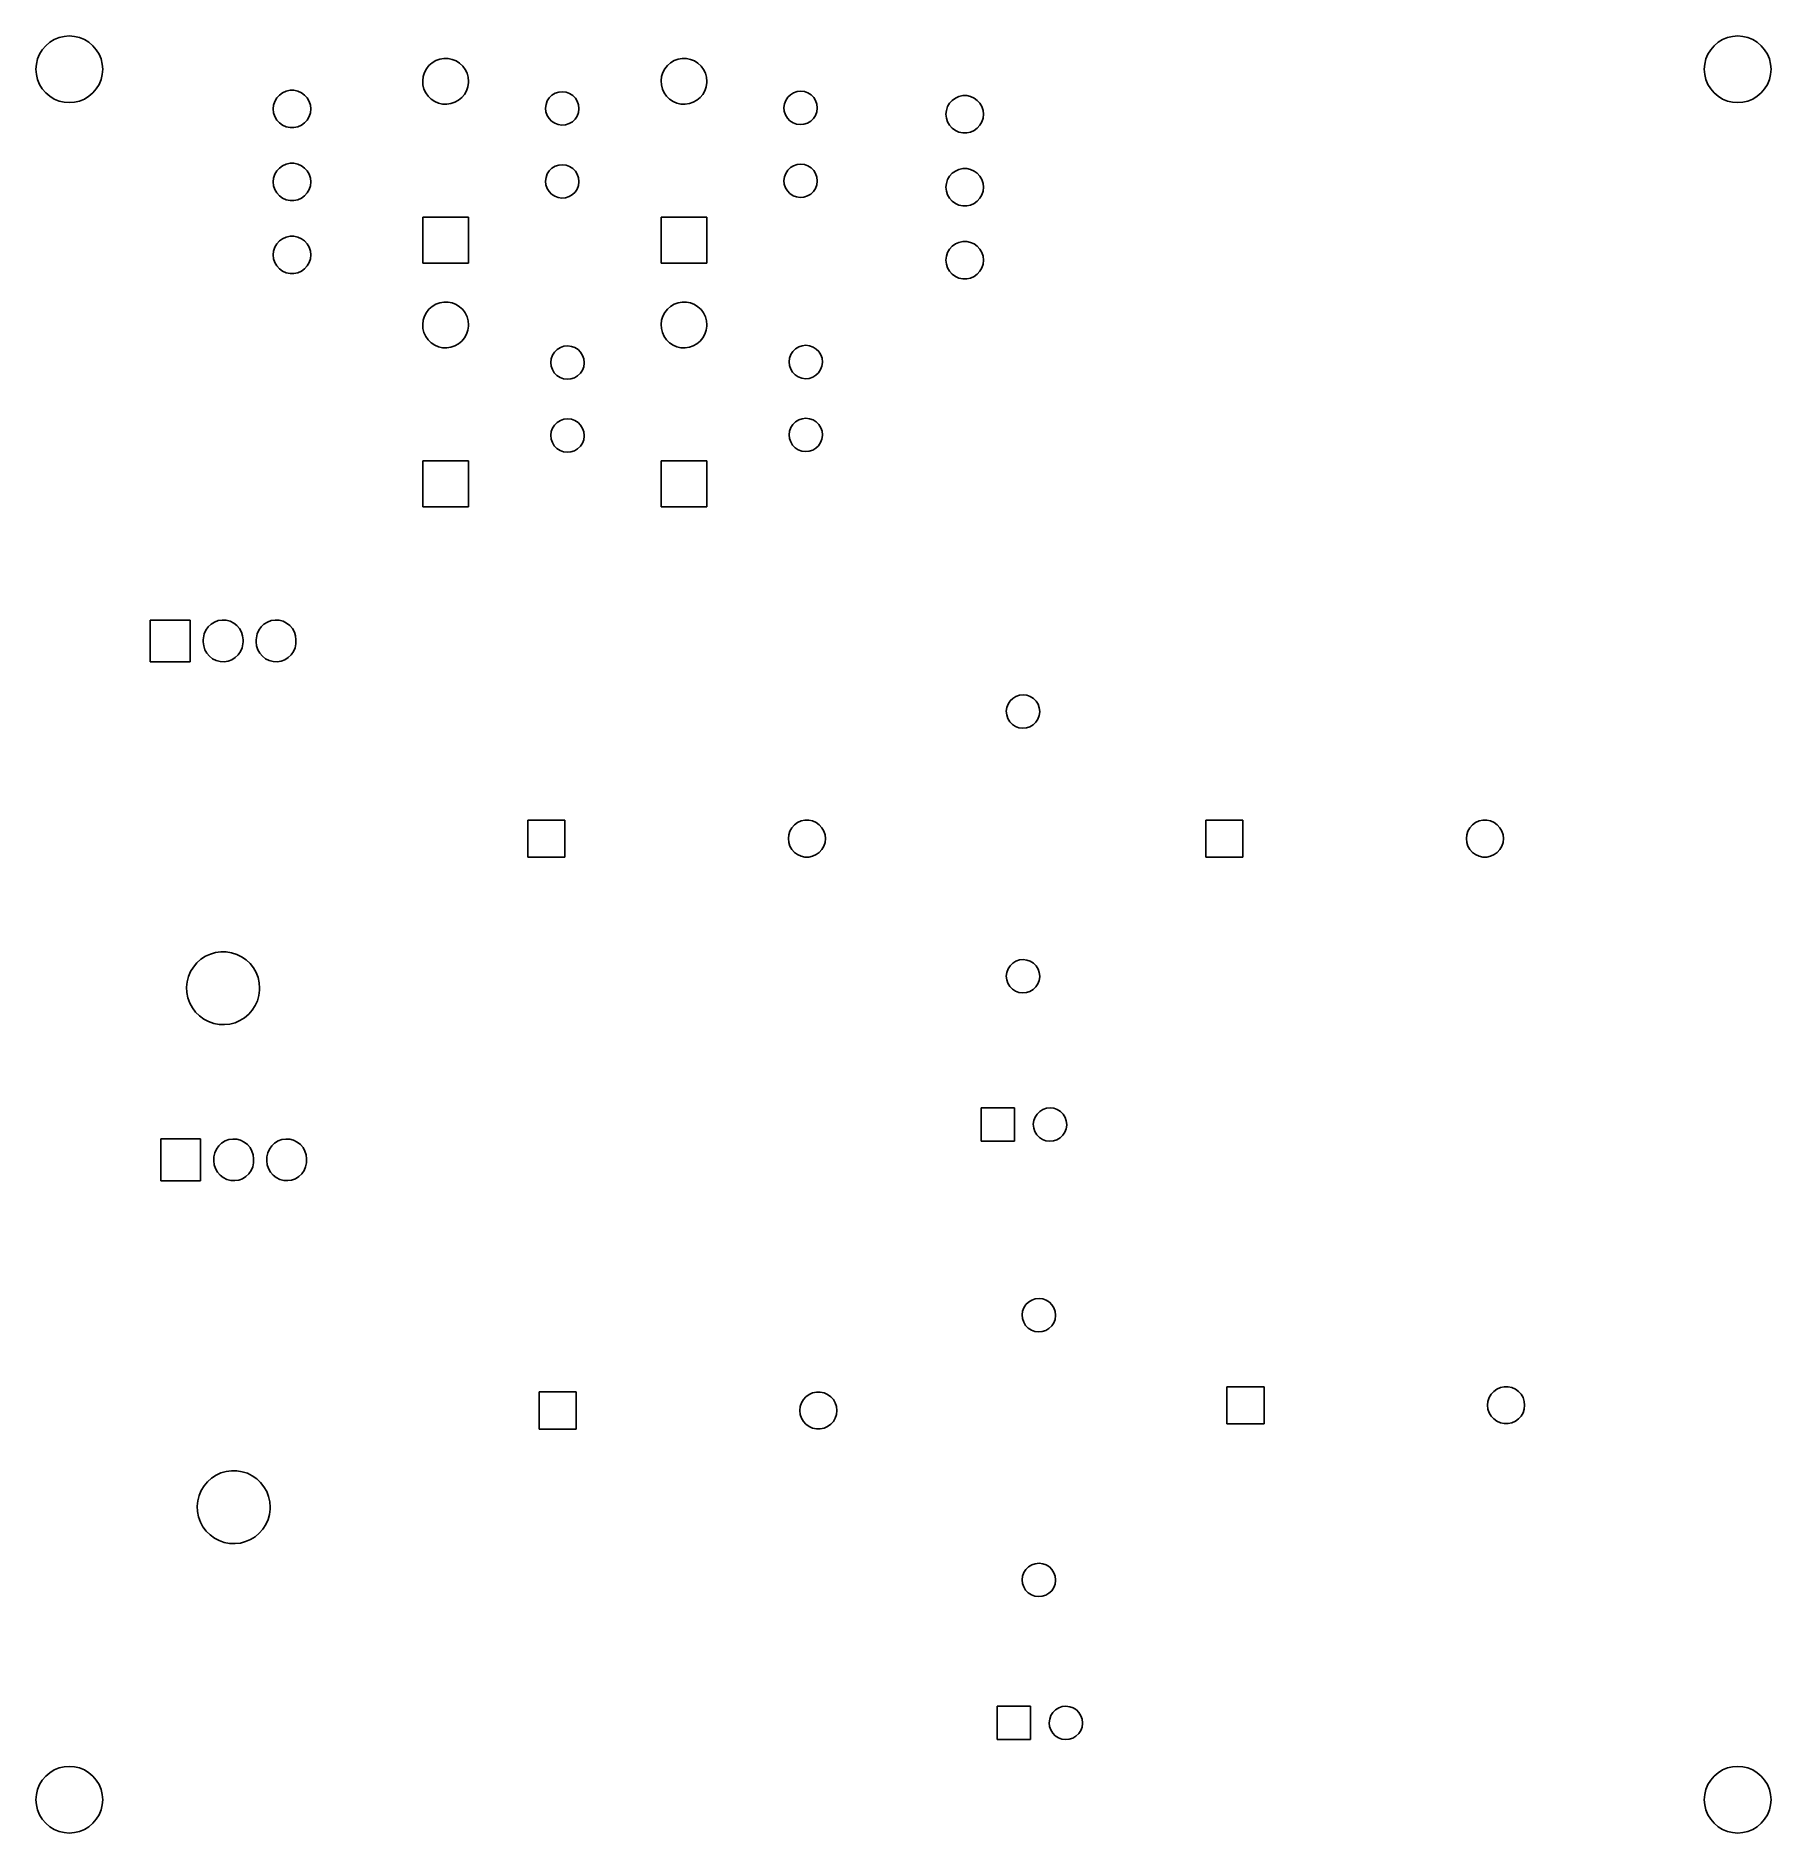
# Model space of a CAD drawing. Extents: x 78.4 to 161.6, y -136.6 to -50.4.
import ezdxf

# ---------------------------------------------------------------- set-up
doc = ezdxf.new("R2010")
doc.units = 0
doc.layers.add('BLACK', color=7, linetype='CONTINUOUS')

msp = doc.modelspace()

# ---------------------------------------------------------------- linework, layer by layer
at = {"layer": 'BLACK', "linetype": 'CONTINUOUS'}
for p, q in [((78.8686, -50.8686), (79.0595, -50.7056)), ((79.0595, -50.7056), (79.2736, -50.5744)), ((79.2736, -50.5744), (79.5056, -50.4783)), ((79.5056, -50.4783), (79.7497, -50.4197)), ((79.7497, -50.4197), (80, -50.4)), ((80, -50.4), (80.2503, -50.4197)), ((80.2503, -50.4197), (80.4944, -50.4783)), ((80.4944, -50.4783), (80.7264, -50.5744)), ((80.7264, -50.5744), (80.9405, -50.7056)), ((80.9405, -50.7056), (81.1314, -50.8686)), ((158.869, -50.8686), (159.06, -50.7056)), ((159.06, -50.7056), (159.274, -50.5744)), ((159.274, -50.5744), (159.506, -50.4783)), ((159.506, -50.4783), (159.75, -50.4197)), ((159.75, -50.4197), (160, -50.4)), ((160, -50.4), (160.25, -50.4197)), ((160.25, -50.4197), (160.494, -50.4783)), ((160.494, -50.4783), (160.726, -50.5744)), ((160.726, -50.5744), (160.94, -50.7056)), ((160.94, -50.7056), (161.131, -50.8686)), ((78.4197, -51.7497), (78.4783, -51.5056)), ((78.4783, -51.5056), (78.5744, -51.2736)), ((78.5744, -51.2736), (78.7056, -51.0595)), ((78.7056, -51.0595), (78.8686, -50.8686)), ((81.1314, -50.8686), (81.2944, -51.0595)), ((81.2944, -51.0595), (81.4256, -51.2736)), ((81.4256, -51.2736), (81.5217, -51.5056)), ((81.5217, -51.5056), (81.5803, -51.7497)), ((97.2461, -51.8208), (97.3974, -51.6881)), ((97.3974, -51.6881), (97.5704, -51.5852)), ((97.5704, -51.5852), (97.7593, -51.5155)), ((97.7593, -51.5155), (97.9577, -51.4814)), ((97.9577, -51.4814), (98.159, -51.484)), ((98.159, -51.484), (98.3564, -51.5233)), ((98.3564, -51.5233), (98.5434, -51.5979)), ((98.5434, -51.5979), (98.7136, -51.7053)), ((98.7136, -51.7053), (98.8615, -51.842)), ((108.676, -51.8208), (108.827, -51.6881)), ((108.827, -51.6881), (109, -51.5852)), ((109, -51.5852), (109.189, -51.5155)), ((109.189, -51.5155), (109.388, -51.4814)), ((109.388, -51.4814), (109.589, -51.484)), ((109.589, -51.484), (109.786, -51.5233)), ((109.786, -51.5233), (109.973, -51.5979)), ((109.973, -51.5979), (110.144, -51.7053)), ((110.144, -51.7053), (110.291, -51.842)), ((158.42, -51.7497), (158.478, -51.5056)), ((158.478, -51.5056), (158.574, -51.2736)), ((158.574, -51.2736), (158.706, -51.0595)), ((158.706, -51.0595), (158.869, -50.8686)), ((161.131, -50.8686), (161.294, -51.0595)), ((161.294, -51.0595), (161.426, -51.2736)), ((161.426, -51.2736), (161.522, -51.5056)), ((161.522, -51.5056), (161.58, -51.7497)), ((78.4, -52), (78.4197, -51.7497)), ((78.4197, -52.2503), (78.4, -52)), ((78.4783, -52.4944), (78.4197, -52.2503)), ((78.5744, -52.7264), (78.4783, -52.4944)), ((81.5217, -52.4944), (81.4256, -52.7264)), ((81.5803, -52.2503), (81.5217, -52.4944)), ((81.5803, -51.7497), (81.6, -52)), ((81.6, -52), (81.5803, -52.2503)), ((96.9444, -52.5492), (96.968, -52.3493)), ((96.9575, -52.7501), (96.9444, -52.5492)), ((96.968, -52.3493), (97.0277, -52.157)), ((97.0277, -52.157), (97.1215, -51.9789)), ((97.1215, -51.9789), (97.2461, -51.8208)), ((98.8615, -51.842), (98.9819, -52.0033)), ((98.9819, -52.0033), (99.0709, -52.1838)), ((99.0709, -52.1838), (99.1256, -52.3775)), ((99.1256, -52.3775), (99.144, -52.578)), ((99.144, -52.578), (99.1425, -52.6356)), ((108.374, -52.5492), (108.398, -52.3493)), ((108.388, -52.7501), (108.374, -52.5492)), ((108.398, -52.3493), (108.458, -52.157)), ((108.458, -52.157), (108.551, -51.9789)), ((108.551, -51.9789), (108.676, -51.8208)), ((110.291, -51.842), (110.412, -52.0033)), ((110.412, -52.0033), (110.501, -52.1838)), ((110.501, -52.1838), (110.556, -52.3775)), ((110.556, -52.3775), (110.574, -52.578)), ((110.574, -52.578), (110.572, -52.6356)), ((158.4, -52), (158.42, -51.7497)), ((158.42, -52.2503), (158.4, -52)), ((158.478, -52.4944), (158.42, -52.2503)), ((158.574, -52.7264), (158.478, -52.4944)), ((161.522, -52.4944), (161.426, -52.7264)), ((161.58, -52.2503), (161.522, -52.4944)), ((161.58, -51.7497), (161.6, -52)), ((161.6, -52), (161.58, -52.2503)), ((78.7056, -52.9405), (78.5744, -52.7264)), ((78.8686, -53.1314), (78.7056, -52.9405)), ((79.0595, -53.2944), (78.8686, -53.1314)), ((79.2736, -53.4256), (79.0595, -53.2944)), ((79.5056, -53.5217), (79.2736, -53.4256)), ((80.7264, -53.4256), (80.4944, -53.5217)), ((80.9405, -53.2944), (80.7264, -53.4256)), ((81.1314, -53.1314), (80.9405, -53.2944)), ((81.2944, -52.9405), (81.1314, -53.1314)), ((81.4256, -52.7264), (81.2944, -52.9405)), ((89.8558, -53.5379), (89.9499, -53.375)), ((89.9499, -53.375), (90.0758, -53.2352)), ((90.0758, -53.2352), (90.228, -53.1246)), ((90.228, -53.1246), (90.3999, -53.048)), ((90.3999, -53.048), (90.5839, -53.0089)), ((90.5839, -53.0089), (90.7721, -53.0089)), ((90.7721, -53.0089), (90.9561, -53.048)), ((90.9561, -53.048), (91.128, -53.1246)), ((91.128, -53.1246), (91.2802, -53.2352)), ((91.2802, -53.2352), (91.4061, -53.375)), ((91.4061, -53.375), (91.5002, -53.5379)), ((97.0071, -52.9452), (96.9575, -52.7501)), ((97.0914, -53.128), (97.0071, -52.9452)), ((97.2076, -53.2924), (97.0914, -53.128)), ((97.3517, -53.4329), (97.2076, -53.2924)), ((97.5191, -53.5447), (97.3517, -53.4329)), ((98.8218, -53.3558), (98.667, -53.4845)), ((98.9505, -53.201), (98.8218, -53.3558)), ((99.0489, -53.0254), (98.9505, -53.201)), ((99.1136, -52.8348), (99.0489, -53.0254)), ((99.1425, -52.6356), (99.1136, -52.8348)), ((102.92, -53.5203), (103.017, -53.3704)), ((103.017, -53.3704), (103.144, -53.2456)), ((103.144, -53.2456), (103.296, -53.1521)), ((103.296, -53.1521), (103.465, -53.0947)), ((103.465, -53.0947), (103.643, -53.076)), ((103.643, -53.076), (103.82, -53.0971)), ((103.82, -53.0971), (103.988, -53.157)), ((103.988, -53.157), (104.138, -53.2525)), ((104.138, -53.2525), (104.264, -53.3791)), ((104.264, -53.3791), (104.358, -53.5303)), ((108.437, -52.9452), (108.388, -52.7501)), ((108.521, -53.128), (108.437, -52.9452)), ((108.638, -53.2924), (108.521, -53.128)), ((108.782, -53.4329), (108.638, -53.2924)), ((108.949, -53.5447), (108.782, -53.4329)), ((110.252, -53.3558), (110.097, -53.4845)), ((110.381, -53.201), (110.252, -53.3558)), ((110.479, -53.0254), (110.381, -53.201)), ((110.544, -52.8348), (110.479, -53.0254)), ((110.572, -52.6356), (110.544, -52.8348)), ((114.35, -53.4923), (114.447, -53.3424)), ((114.447, -53.3424), (114.574, -53.2176)), ((114.574, -53.2176), (114.726, -53.1241)), ((114.726, -53.1241), (114.895, -53.0667)), ((114.895, -53.0667), (115.073, -53.048)), ((115.073, -53.048), (115.25, -53.0691)), ((115.25, -53.0691), (115.418, -53.129)), ((115.418, -53.129), (115.568, -53.2245)), ((115.568, -53.2245), (115.694, -53.3511)), ((115.694, -53.3511), (115.788, -53.5023)), ((122.334, -53.4892), (122.486, -53.3786)), ((122.486, -53.3786), (122.658, -53.302)), ((122.658, -53.302), (122.842, -53.2629)), ((122.842, -53.2629), (123.03, -53.2629)), ((123.03, -53.2629), (123.214, -53.302)), ((123.214, -53.302), (123.386, -53.3786)), ((123.386, -53.3786), (123.538, -53.4892)), ((158.706, -52.9405), (158.574, -52.7264)), ((158.869, -53.1314), (158.706, -52.9405)), ((159.06, -53.2944), (158.869, -53.1314)), ((159.274, -53.4256), (159.06, -53.2944)), ((159.506, -53.5217), (159.274, -53.4256)), ((160.726, -53.4256), (160.494, -53.5217)), ((160.94, -53.2944), (160.726, -53.4256)), ((161.131, -53.1314), (160.94, -53.2944)), ((161.294, -52.9405), (161.131, -53.1314)), ((161.426, -52.7264), (161.294, -52.9405)), ((79.7497, -53.5803), (79.5056, -53.5217)), ((80, -53.6), (79.7497, -53.5803)), ((80.2503, -53.5803), (80, -53.6)), ((80.4944, -53.5217), (80.2503, -53.5803)), ((89.778, -53.904), (89.7977, -53.7169)), ((89.7977, -54.0911), (89.778, -53.904)), ((89.7977, -53.7169), (89.8558, -53.5379)), ((89.8558, -54.2701), (89.7977, -54.0911)), ((89.9499, -54.433), (89.8558, -54.2701)), ((91.5002, -54.2701), (91.4061, -54.433)), ((91.5002, -53.5379), (91.5583, -53.7169)), ((91.5583, -54.0911), (91.5002, -54.2701)), ((91.5583, -53.7169), (91.578, -53.904)), ((91.578, -53.904), (91.5583, -54.0911)), ((97.7041, -53.6242), (97.5191, -53.5447)), ((97.9004, -53.6686), (97.7041, -53.6242)), ((98.1016, -53.6765), (97.9004, -53.6686)), ((98.3008, -53.6476), (98.1016, -53.6765)), ((98.4914, -53.5829), (98.3008, -53.6476)), ((98.667, -53.4845), (98.4914, -53.5829)), ((102.837, -53.8648), (102.859, -53.6879)), ((102.854, -54.0423), (102.837, -53.8648)), ((102.911, -54.2116), (102.854, -54.0423)), ((102.859, -53.6879), (102.92, -53.5203)), ((103.003, -54.3641), (102.911, -54.2116)), ((104.349, -54.2417), (104.25, -54.3902)), ((104.412, -54.075), (104.349, -54.2417)), ((104.358, -53.5303), (104.417, -53.6988)), ((104.437, -53.8983), (104.412, -54.075)), ((104.417, -53.6988), (104.437, -53.876)), ((104.437, -53.876), (104.437, -53.8983)), ((109.134, -53.6242), (108.949, -53.5447)), ((109.33, -53.6686), (109.134, -53.6242)), ((109.532, -53.6765), (109.33, -53.6686)), ((109.731, -53.6476), (109.532, -53.6765)), ((109.921, -53.5829), (109.731, -53.6476)), ((110.097, -53.4845), (109.921, -53.5829)), ((114.267, -53.8368), (114.289, -53.6599)), ((114.284, -54.0143), (114.267, -53.8368)), ((114.341, -54.1836), (114.284, -54.0143)), ((114.289, -53.6599), (114.35, -53.4923)), ((114.433, -54.3361), (114.341, -54.1836)), ((115.779, -54.2137), (115.68, -54.3622)), ((115.842, -54.047), (115.779, -54.2137)), ((115.788, -53.5023), (115.847, -53.6708)), ((115.867, -53.8703), (115.842, -54.047)), ((115.847, -53.6708), (115.867, -53.848)), ((115.867, -53.848), (115.867, -53.8703)), ((122.036, -54.158), (122.056, -53.9709)), ((122.056, -54.3451), (122.036, -54.158)), ((122.056, -53.9709), (122.114, -53.7919)), ((122.114, -53.7919), (122.208, -53.629)), ((122.208, -53.629), (122.334, -53.4892)), ((123.538, -53.4892), (123.664, -53.629)), ((123.664, -53.629), (123.758, -53.7919)), ((123.758, -53.7919), (123.816, -53.9709)), ((123.816, -53.9709), (123.836, -54.158)), ((123.836, -54.158), (123.816, -54.3451)), ((159.75, -53.5803), (159.506, -53.5217)), ((160, -53.6), (159.75, -53.5803)), ((160.25, -53.5803), (160, -53.6)), ((160.494, -53.5217), (160.25, -53.5803)), ((90.0758, -54.5728), (89.9499, -54.433)), ((90.228, -54.6834), (90.0758, -54.5728)), ((90.3999, -54.76), (90.228, -54.6834)), ((90.5839, -54.7991), (90.3999, -54.76)), ((90.7721, -54.7991), (90.5839, -54.7991)), ((90.9561, -54.76), (90.7721, -54.7991)), ((91.128, -54.6834), (90.9561, -54.76)), ((91.2802, -54.5728), (91.128, -54.6834)), ((91.4061, -54.433), (91.2802, -54.5728)), ((103.127, -54.4924), (103.003, -54.3641)), ((103.276, -54.5901), (103.127, -54.4924)), ((103.443, -54.6522), (103.276, -54.5901)), ((103.62, -54.6758), (103.443, -54.6522)), ((103.798, -54.6597), (103.62, -54.6758)), ((103.967, -54.6045), (103.798, -54.6597)), ((104.121, -54.5132), (103.967, -54.6045)), ((104.25, -54.3902), (104.121, -54.5132)), ((114.557, -54.4644), (114.433, -54.3361)), ((114.706, -54.5621), (114.557, -54.4644)), ((114.873, -54.6242), (114.706, -54.5621)), ((115.05, -54.6478), (114.873, -54.6242)), ((115.228, -54.6317), (115.05, -54.6478)), ((115.397, -54.5765), (115.228, -54.6317)), ((115.551, -54.4852), (115.397, -54.5765)), ((115.68, -54.3622), (115.551, -54.4852)), ((122.114, -54.5241), (122.056, -54.3451)), ((122.208, -54.687), (122.114, -54.5241)), ((122.334, -54.8268), (122.208, -54.687)), ((122.486, -54.9374), (122.334, -54.8268)), ((122.658, -55.014), (122.486, -54.9374)), ((122.842, -55.0531), (122.658, -55.014)), ((123.03, -55.0531), (122.842, -55.0531)), ((123.214, -55.014), (123.03, -55.0531)), ((123.386, -54.9374), (123.214, -55.014)), ((123.538, -54.8268), (123.386, -54.9374)), ((123.664, -54.687), (123.538, -54.8268)), ((123.758, -54.5241), (123.664, -54.687)), ((123.816, -54.3451), (123.758, -54.5241)), ((89.8558, -57.0379), (89.9499, -56.875)), ((89.9499, -56.875), (90.0758, -56.7352)), ((90.0758, -56.7352), (90.228, -56.6246)), ((90.228, -56.6246), (90.3999, -56.548)), ((90.3999, -56.548), (90.5839, -56.5089)), ((90.5839, -56.5089), (90.7721, -56.5089)), ((90.7721, -56.5089), (90.9561, -56.548)), ((90.9561, -56.548), (91.128, -56.6246)), ((91.128, -56.6246), (91.2802, -56.7352)), ((91.2802, -56.7352), (91.4061, -56.875)), ((91.4061, -56.875), (91.5002, -57.0379)), ((102.92, -57.0203), (103.017, -56.8704)), ((103.017, -56.8704), (103.144, -56.7456)), ((103.144, -56.7456), (103.296, -56.6521)), ((103.296, -56.6521), (103.465, -56.5947)), ((103.465, -56.5947), (103.643, -56.576)), ((103.643, -56.576), (103.82, -56.5971)), ((103.82, -56.5971), (103.988, -56.657)), ((103.988, -56.657), (104.138, -56.7525)), ((104.138, -56.7525), (104.264, -56.8791)), ((104.264, -56.8791), (104.358, -57.0303)), ((114.35, -56.9923), (114.447, -56.8424)), ((114.447, -56.8424), (114.574, -56.7176)), ((114.574, -56.7176), (114.726, -56.6241)), ((114.726, -56.6241), (114.895, -56.5667)), ((114.895, -56.5667), (115.073, -56.548)), ((115.073, -56.548), (115.25, -56.5691)), ((115.25, -56.5691), (115.418, -56.629)), ((115.418, -56.629), (115.568, -56.7245)), ((115.568, -56.7245), (115.694, -56.8511)), ((115.694, -56.8511), (115.788, -57.0023)), ((122.334, -56.9892), (122.486, -56.8786)), ((122.486, -56.8786), (122.658, -56.802)), ((122.658, -56.802), (122.842, -56.7629)), ((122.842, -56.7629), (123.03, -56.7629)), ((123.03, -56.7629), (123.214, -56.802)), ((123.214, -56.802), (123.386, -56.8786)), ((123.386, -56.8786), (123.538, -56.9892)), ((89.778, -57.404), (89.7977, -57.2169)), ((89.7977, -57.5911), (89.778, -57.404)), ((89.7977, -57.2169), (89.8558, -57.0379)), ((89.8558, -57.7701), (89.7977, -57.5911)), ((91.5002, -57.0379), (91.5583, -57.2169)), ((91.5583, -57.5911), (91.5002, -57.7701)), ((91.5583, -57.2169), (91.578, -57.404)), ((91.578, -57.404), (91.5583, -57.5911)), ((102.837, -57.3648), (102.859, -57.1879)), ((102.854, -57.5423), (102.837, -57.3648)), ((102.911, -57.7116), (102.854, -57.5423)), ((102.859, -57.1879), (102.92, -57.0203)), ((103.003, -57.8641), (102.911, -57.7116)), ((104.349, -57.7417), (104.25, -57.8902)), ((104.412, -57.575), (104.349, -57.7417)), ((104.358, -57.0303), (104.417, -57.1988)), ((104.437, -57.3983), (104.412, -57.575)), ((104.417, -57.1988), (104.437, -57.376)), ((104.437, -57.376), (104.437, -57.3983)), ((114.267, -57.3368), (114.289, -57.1599)), ((114.284, -57.5143), (114.267, -57.3368)), ((114.341, -57.6836), (114.284, -57.5143)), ((114.289, -57.1599), (114.35, -56.9923)), ((114.433, -57.8361), (114.341, -57.6836)), ((115.779, -57.7137), (115.68, -57.8622)), ((115.842, -57.547), (115.779, -57.7137)), ((115.788, -57.0023), (115.847, -57.1708)), ((115.867, -57.3703), (115.842, -57.547)), ((115.847, -57.1708), (115.867, -57.348)), ((115.867, -57.348), (115.867, -57.3703)), ((122.036, -57.658), (122.056, -57.4709)), ((122.056, -57.8451), (122.036, -57.658)), ((122.056, -57.4709), (122.114, -57.2919)), ((122.114, -57.2919), (122.208, -57.129)), ((122.208, -57.129), (122.334, -56.9892)), ((123.538, -56.9892), (123.664, -57.129)), ((123.664, -57.129), (123.758, -57.2919)), ((123.758, -57.2919), (123.816, -57.4709)), ((123.816, -57.4709), (123.836, -57.658)), ((123.836, -57.658), (123.816, -57.8451)), ((89.9499, -57.933), (89.8558, -57.7701)), ((90.0758, -58.0728), (89.9499, -57.933)), ((90.228, -58.1834), (90.0758, -58.0728)), ((90.3999, -58.26), (90.228, -58.1834)), ((90.5839, -58.2991), (90.3999, -58.26)), ((90.7721, -58.2991), (90.5839, -58.2991)), ((90.9561, -58.26), (90.7721, -58.2991)), ((91.128, -58.1834), (90.9561, -58.26)), ((91.2802, -58.0728), (91.128, -58.1834)), ((91.4061, -57.933), (91.2802, -58.0728)), ((91.5002, -57.7701), (91.4061, -57.933)), ((103.127, -57.9924), (103.003, -57.8641)), ((103.276, -58.0901), (103.127, -57.9924)), ((103.443, -58.1522), (103.276, -58.0901)), ((103.62, -58.1758), (103.443, -58.1522)), ((103.798, -58.1597), (103.62, -58.1758)), ((103.967, -58.1045), (103.798, -58.1597)), ((104.121, -58.0132), (103.967, -58.1045)), ((104.25, -57.8902), (104.121, -58.0132)), ((114.557, -57.9644), (114.433, -57.8361)), ((114.706, -58.0621), (114.557, -57.9644)), ((114.873, -58.1242), (114.706, -58.0621)), ((115.05, -58.1478), (114.873, -58.1242)), ((115.228, -58.1317), (115.05, -58.1478)), ((115.397, -58.0765), (115.228, -58.1317)), ((115.551, -57.9852), (115.397, -58.0765)), ((115.68, -57.8622), (115.551, -57.9852)), ((122.114, -58.0241), (122.056, -57.8451)), ((122.208, -58.187), (122.114, -58.0241)), ((122.334, -58.3268), (122.208, -58.187)), ((122.486, -58.4374), (122.334, -58.3268)), ((122.658, -58.514), (122.486, -58.4374)), ((122.842, -58.5531), (122.658, -58.514)), ((123.03, -58.5531), (122.842, -58.5531)), ((123.214, -58.514), (123.03, -58.5531)), ((123.386, -58.4374), (123.214, -58.514)), ((123.538, -58.3268), (123.386, -58.4374)), ((123.664, -58.187), (123.538, -58.3268)), ((123.758, -58.0241), (123.664, -58.187)), ((123.816, -57.8451), (123.758, -58.0241)), ((96.944, -61.298), (96.944, -59.098)), ((96.944, -59.098), (99.144, -59.098)), ((99.144, -59.098), (99.144, -61.298)), ((108.374, -61.298), (108.374, -59.098)), ((108.374, -59.098), (110.574, -59.098)), ((110.574, -59.098), (110.574, -61.298)), ((89.9499, -60.375), (90.0758, -60.2352)), ((90.0758, -60.2352), (90.228, -60.1246)), ((90.228, -60.1246), (90.3999, -60.048)), ((90.3999, -60.048), (90.5839, -60.0089)), ((90.5839, -60.0089), (90.7721, -60.0089)), ((90.7721, -60.0089), (90.9561, -60.048)), ((90.9561, -60.048), (91.128, -60.1246)), ((91.128, -60.1246), (91.2802, -60.2352)), ((91.2802, -60.2352), (91.4061, -60.375)), ((122.486, -60.3786), (122.658, -60.302)), ((122.658, -60.302), (122.842, -60.2629)), ((122.842, -60.2629), (123.03, -60.2629)), ((123.03, -60.2629), (123.214, -60.302)), ((123.214, -60.302), (123.386, -60.3786)), ((89.778, -60.904), (89.7977, -60.7169)), ((89.7977, -61.0911), (89.778, -60.904)), ((89.7977, -60.7169), (89.8558, -60.5379)), ((89.8558, -61.2701), (89.7977, -61.0911)), ((89.8558, -60.5379), (89.9499, -60.375)), ((91.4061, -60.375), (91.5002, -60.5379)), ((91.5002, -60.5379), (91.5583, -60.7169)), ((91.5583, -61.0911), (91.5002, -61.2701)), ((91.5583, -60.7169), (91.578, -60.904)), ((91.578, -60.904), (91.5583, -61.0911)), ((122.036, -61.158), (122.056, -60.9709)), ((122.056, -61.3451), (122.036, -61.158)), ((122.056, -60.9709), (122.114, -60.7919)), ((122.114, -60.7919), (122.208, -60.629)), ((122.208, -60.629), (122.334, -60.4892)), ((122.334, -60.4892), (122.486, -60.3786)), ((123.386, -60.3786), (123.538, -60.4892)), ((123.538, -60.4892), (123.664, -60.629)), ((123.664, -60.629), (123.758, -60.7919)), ((123.758, -60.7919), (123.816, -60.9709)), ((123.816, -60.9709), (123.836, -61.158)), ((123.836, -61.158), (123.816, -61.3451)), ((89.9499, -61.433), (89.8558, -61.2701)), ((90.0758, -61.5728), (89.9499, -61.433)), ((90.228, -61.6834), (90.0758, -61.5728)), ((90.3999, -61.76), (90.228, -61.6834)), ((90.5839, -61.7991), (90.3999, -61.76)), ((90.7721, -61.7991), (90.5839, -61.7991)), ((90.9561, -61.76), (90.7721, -61.7991)), ((91.128, -61.6834), (90.9561, -61.76)), ((91.2802, -61.5728), (91.128, -61.6834)), ((91.4061, -61.433), (91.2802, -61.5728)), ((91.5002, -61.2701), (91.4061, -61.433)), ((99.144, -61.298), (96.944, -61.298)), ((110.574, -61.298), (108.374, -61.298)), ((122.114, -61.5241), (122.056, -61.3451)), ((122.208, -61.687), (122.114, -61.5241)), ((122.334, -61.8268), (122.208, -61.687)), ((122.486, -61.9374), (122.334, -61.8268)), ((122.658, -62.014), (122.486, -61.9374)), ((122.842, -62.0531), (122.658, -62.014)), ((123.03, -62.0531), (122.842, -62.0531)), ((123.214, -62.014), (123.03, -62.0531)), ((123.386, -61.9374), (123.214, -62.014)), ((123.538, -61.8268), (123.386, -61.9374)), ((123.664, -61.687), (123.538, -61.8268)), ((123.758, -61.5241), (123.664, -61.687)), ((123.816, -61.3451), (123.758, -61.5241)), ((97.0277, -63.841), (97.1215, -63.6629)), ((97.1215, -63.6629), (97.2461, -63.5048)), ((97.2461, -63.5048), (97.3974, -63.3721)), ((97.3974, -63.3721), (97.5704, -63.2692)), ((97.5704, -63.2692), (97.7593, -63.1995)), ((97.7593, -63.1995), (97.9577, -63.1654)), ((97.9577, -63.1654), (98.159, -63.168)), ((98.159, -63.168), (98.3564, -63.2073)), ((98.3564, -63.2073), (98.5434, -63.2819)), ((98.5434, -63.2819), (98.7136, -63.3893)), ((98.7136, -63.3893), (98.8615, -63.526)), ((98.8615, -63.526), (98.9819, -63.6873)), ((98.9819, -63.6873), (99.0709, -63.8678)), ((108.458, -63.841), (108.551, -63.6629)), ((108.551, -63.6629), (108.676, -63.5048)), ((108.676, -63.5048), (108.827, -63.3721)), ((108.827, -63.3721), (109, -63.2692)), ((109, -63.2692), (109.189, -63.1995)), ((109.189, -63.1995), (109.388, -63.1654)), ((109.388, -63.1654), (109.589, -63.168)), ((109.589, -63.168), (109.786, -63.2073)), ((109.786, -63.2073), (109.973, -63.2819)), ((109.973, -63.2819), (110.144, -63.3893)), ((110.144, -63.3893), (110.291, -63.526)), ((110.291, -63.526), (110.412, -63.6873)), ((110.412, -63.6873), (110.501, -63.8678)), ((96.9444, -64.2332), (96.968, -64.0333)), ((96.9575, -64.4341), (96.9444, -64.2332)), ((97.0071, -64.6292), (96.9575, -64.4341)), ((96.968, -64.0333), (97.0277, -63.841)), ((97.0914, -64.812), (97.0071, -64.6292)), ((99.1136, -64.5188), (99.0489, -64.7094)), ((99.0709, -63.8678), (99.1256, -64.0615)), ((99.1425, -64.3196), (99.1136, -64.5188)), ((99.1256, -64.0615), (99.144, -64.262)), ((99.144, -64.262), (99.1425, -64.3196)), ((108.374, -64.2332), (108.398, -64.0333)), ((108.388, -64.4341), (108.374, -64.2332)), ((108.437, -64.6292), (108.388, -64.4341)), ((108.398, -64.0333), (108.458, -63.841)), ((108.521, -64.812), (108.437, -64.6292)), ((110.544, -64.5188), (110.479, -64.7094)), ((110.501, -63.8678), (110.556, -64.0615)), ((110.572, -64.3196), (110.544, -64.5188)), ((110.556, -64.0615), (110.574, -64.262)), ((110.574, -64.262), (110.572, -64.3196)), ((97.2076, -64.9764), (97.0914, -64.812)), ((97.3517, -65.1169), (97.2076, -64.9764)), ((97.5191, -65.2287), (97.3517, -65.1169)), ((97.7041, -65.3082), (97.5191, -65.2287)), ((97.9004, -65.3526), (97.7041, -65.3082)), ((98.1016, -65.3605), (97.9004, -65.3526)), ((98.3008, -65.3316), (98.1016, -65.3605)), ((98.4914, -65.2669), (98.3008, -65.3316)), ((98.667, -65.1685), (98.4914, -65.2669)), ((98.8218, -65.0398), (98.667, -65.1685)), ((98.9505, -64.885), (98.8218, -65.0398)), ((99.0489, -64.7094), (98.9505, -64.885)), ((103.271, -65.5624), (103.398, -65.4376)), ((103.398, -65.4376), (103.55, -65.3441)), ((103.55, -65.3441), (103.719, -65.2867)), ((103.719, -65.2867), (103.897, -65.268)), ((103.897, -65.268), (104.074, -65.2891)), ((104.074, -65.2891), (104.242, -65.349)), ((104.242, -65.349), (104.392, -65.4445)), ((104.392, -65.4445), (104.518, -65.5711)), ((108.638, -64.9764), (108.521, -64.812)), ((108.782, -65.1169), (108.638, -64.9764)), ((108.949, -65.2287), (108.782, -65.1169)), ((109.134, -65.3082), (108.949, -65.2287)), ((109.33, -65.3526), (109.134, -65.3082)), ((109.532, -65.3605), (109.33, -65.3526)), ((109.731, -65.3316), (109.532, -65.3605)), ((109.921, -65.2669), (109.731, -65.3316)), ((110.097, -65.1685), (109.921, -65.2669)), ((110.252, -65.0398), (110.097, -65.1685)), ((110.381, -64.885), (110.252, -65.0398)), ((110.479, -64.7094), (110.381, -64.885)), ((114.696, -65.5344), (114.823, -65.4096)), ((114.823, -65.4096), (114.975, -65.3161)), ((114.975, -65.3161), (115.144, -65.2587)), ((115.144, -65.2587), (115.322, -65.24)), ((115.322, -65.24), (115.499, -65.2611)), ((115.499, -65.2611), (115.667, -65.321)), ((115.667, -65.321), (115.817, -65.4165)), ((115.817, -65.4165), (115.943, -65.5431)), ((103.091, -66.0568), (103.113, -65.8799)), ((103.108, -66.2343), (103.091, -66.0568)), ((103.165, -66.4036), (103.108, -66.2343)), ((103.113, -65.8799), (103.174, -65.7123)), ((103.174, -65.7123), (103.271, -65.5624)), ((104.518, -65.5711), (104.612, -65.7223)), ((104.666, -66.267), (104.603, -66.4337)), ((104.612, -65.7223), (104.671, -65.8908)), ((104.691, -66.0903), (104.666, -66.267)), ((104.671, -65.8908), (104.691, -66.068)), ((104.691, -66.068), (104.691, -66.0903)), ((114.516, -66.0288), (114.538, -65.8519)), ((114.533, -66.2063), (114.516, -66.0288)), ((114.59, -66.3756), (114.533, -66.2063)), ((114.538, -65.8519), (114.599, -65.6843)), ((114.599, -65.6843), (114.696, -65.5344)), ((115.943, -65.5431), (116.037, -65.6943)), ((116.091, -66.239), (116.028, -66.4057)), ((116.037, -65.6943), (116.096, -65.8628)), ((116.116, -66.0623), (116.091, -66.239)), ((116.096, -65.8628), (116.116, -66.04)), ((116.116, -66.04), (116.116, -66.0623)), ((103.257, -66.5561), (103.165, -66.4036)), ((103.381, -66.6844), (103.257, -66.5561)), ((103.53, -66.7821), (103.381, -66.6844)), ((103.697, -66.8442), (103.53, -66.7821)), ((103.874, -66.8678), (103.697, -66.8442)), ((104.052, -66.8517), (103.874, -66.8678)), ((104.221, -66.7965), (104.052, -66.8517)), ((104.375, -66.7052), (104.221, -66.7965)), ((104.504, -66.5822), (104.375, -66.7052)), ((104.603, -66.4337), (104.504, -66.5822)), ((114.682, -66.5281), (114.59, -66.3756)), ((114.806, -66.6564), (114.682, -66.5281)), ((114.955, -66.7541), (114.806, -66.6564)), ((115.122, -66.8162), (114.955, -66.7541)), ((115.299, -66.8398), (115.122, -66.8162)), ((115.477, -66.8237), (115.299, -66.8398)), ((115.646, -66.7685), (115.477, -66.8237)), ((115.8, -66.6772), (115.646, -66.7685)), ((115.929, -66.5542), (115.8, -66.6772)), ((116.028, -66.4057), (115.929, -66.5542)), ((103.271, -69.0624), (103.398, -68.9376)), ((103.398, -68.9376), (103.55, -68.8441)), ((103.55, -68.8441), (103.719, -68.7867)), ((103.719, -68.7867), (103.897, -68.768)), ((103.897, -68.768), (104.074, -68.7891)), ((104.074, -68.7891), (104.242, -68.849)), ((104.242, -68.849), (104.392, -68.9445)), ((104.392, -68.9445), (104.518, -69.0711)), ((114.696, -69.0344), (114.823, -68.9096)), ((114.823, -68.9096), (114.975, -68.8161)), ((114.975, -68.8161), (115.144, -68.7587)), ((115.144, -68.7587), (115.322, -68.74)), ((115.322, -68.74), (115.499, -68.7611)), ((115.499, -68.7611), (115.667, -68.821)), ((115.667, -68.821), (115.817, -68.9165)), ((115.817, -68.9165), (115.943, -69.0431)), ((103.091, -69.5568), (103.113, -69.3799)), ((103.108, -69.7343), (103.091, -69.5568)), ((103.165, -69.9036), (103.108, -69.7343)), ((103.113, -69.3799), (103.174, -69.2123)), ((103.174, -69.2123), (103.271, -69.0624)), ((104.518, -69.0711), (104.612, -69.2223)), ((104.666, -69.767), (104.603, -69.9337)), ((104.612, -69.2223), (104.671, -69.3908)), ((104.691, -69.5903), (104.666, -69.767)), ((104.671, -69.3908), (104.691, -69.568)), ((104.691, -69.568), (104.691, -69.5903)), ((114.516, -69.5288), (114.538, -69.3519)), ((114.533, -69.7063), (114.516, -69.5288)), ((114.59, -69.8756), (114.533, -69.7063)), ((114.538, -69.3519), (114.599, -69.1843)), ((114.599, -69.1843), (114.696, -69.0344)), ((115.943, -69.0431), (116.037, -69.1943)), ((116.091, -69.739), (116.028, -69.9057)), ((116.037, -69.1943), (116.096, -69.3628)), ((116.116, -69.5623), (116.091, -69.739)), ((116.096, -69.3628), (116.116, -69.54)), ((116.116, -69.54), (116.116, -69.5623)), ((103.257, -70.0561), (103.165, -69.9036)), ((103.381, -70.1844), (103.257, -70.0561)), ((103.53, -70.2821), (103.381, -70.1844)), ((103.697, -70.3442), (103.53, -70.2821)), ((103.874, -70.3678), (103.697, -70.3442)), ((104.052, -70.3517), (103.874, -70.3678)), ((104.221, -70.2965), (104.052, -70.3517)), ((104.375, -70.2052), (104.221, -70.2965)), ((104.504, -70.0822), (104.375, -70.2052)), ((104.603, -69.9337), (104.504, -70.0822)), ((114.682, -70.0281), (114.59, -69.8756)), ((114.806, -70.1564), (114.682, -70.0281)), ((114.955, -70.2541), (114.806, -70.1564)), ((115.122, -70.3162), (114.955, -70.2541)), ((115.299, -70.3398), (115.122, -70.3162)), ((115.477, -70.3237), (115.299, -70.3398)), ((115.646, -70.2685), (115.477, -70.3237)), ((115.8, -70.1772), (115.646, -70.2685)), ((115.929, -70.0542), (115.8, -70.1772)), ((116.028, -69.9057), (115.929, -70.0542)), ((96.944, -72.982), (96.944, -70.782)), ((96.944, -70.782), (99.144, -70.782)), ((99.144, -70.782), (99.144, -72.982)), ((108.374, -72.982), (108.374, -70.782)), ((108.374, -70.782), (110.574, -70.782)), ((110.574, -70.782), (110.574, -72.982)), ((99.144, -72.982), (96.944, -72.982)), ((110.574, -72.982), (108.374, -72.982)), ((83.8835, -80.416), (83.8835, -78.416)), ((83.8835, -78.416), (85.7885, -78.416)), ((85.7885, -78.416), (85.7885, -80.416)), ((87.1391, -78.4459), (87.3295, -78.4171)), ((87.3295, -78.4171), (87.5217, -78.4272)), ((87.5217, -78.4272), (87.708, -78.4757)), ((89.6791, -78.4459), (89.8695, -78.4171)), ((89.8695, -78.4171), (90.0617, -78.4272)), ((90.0617, -78.4272), (90.248, -78.4757)), ((86.4235, -79.3685), (86.4287, -79.2689)), ((86.4287, -79.2689), (86.4681, -79.0805)), ((86.4681, -79.0805), (86.5445, -78.9038)), ((86.5445, -78.9038), (86.655, -78.7461)), ((86.655, -78.7461), (86.7948, -78.6138)), ((86.7948, -78.6138), (86.9585, -78.5124)), ((86.9585, -78.5124), (87.1391, -78.4459)), ((87.708, -78.4757), (87.8807, -78.5607)), ((87.8807, -78.5607), (88.0329, -78.6787)), ((88.0329, -78.6787), (88.1581, -78.8249)), ((88.1581, -78.8249), (88.2515, -78.9933)), ((88.2515, -78.9933), (88.309, -79.177)), ((88.309, -79.177), (88.3285, -79.3685)), ((88.9635, -79.3685), (88.9687, -79.2689)), ((88.9687, -79.2689), (89.0081, -79.0805)), ((89.0081, -79.0805), (89.0845, -78.9038)), ((89.0845, -78.9038), (89.195, -78.7461)), ((89.195, -78.7461), (89.3348, -78.6138)), ((89.3348, -78.6138), (89.4985, -78.5124)), ((89.4985, -78.5124), (89.6791, -78.4459)), ((90.248, -78.4757), (90.4207, -78.5607)), ((90.4207, -78.5607), (90.5729, -78.6787)), ((90.5729, -78.6787), (90.6981, -78.8249)), ((90.6981, -78.8249), (90.7915, -78.9933)), ((90.7915, -78.9933), (90.849, -79.177)), ((90.849, -79.177), (90.8685, -79.3685)), ((86.4235, -79.4635), (86.4235, -79.3685)), ((86.443, -79.655), (86.4235, -79.4635)), ((86.5005, -79.8387), (86.443, -79.655)), ((86.5939, -80.0071), (86.5005, -79.8387)), ((86.7191, -80.1533), (86.5939, -80.0071)), ((86.8713, -80.2713), (86.7191, -80.1533)), ((88.097, -80.0859), (87.9572, -80.2182)), ((88.2075, -79.9282), (88.097, -80.0859)), ((88.2839, -79.7515), (88.2075, -79.9282)), ((88.3233, -79.5631), (88.2839, -79.7515)), ((88.3285, -79.4635), (88.3233, -79.5631)), ((88.3285, -79.3685), (88.3285, -79.4635)), ((88.9635, -79.4635), (88.9635, -79.3685)), ((88.983, -79.655), (88.9635, -79.4635)), ((89.0405, -79.8387), (88.983, -79.655)), ((89.1339, -80.0071), (89.0405, -79.8387)), ((89.2591, -80.1533), (89.1339, -80.0071)), ((89.4113, -80.2713), (89.2591, -80.1533)), ((90.637, -80.0859), (90.4972, -80.2182)), ((90.7475, -79.9282), (90.637, -80.0859)), ((90.8239, -79.7515), (90.7475, -79.9282)), ((90.8633, -79.5631), (90.8239, -79.7515)), ((90.8685, -79.4635), (90.8633, -79.5631)), ((90.8685, -79.3685), (90.8685, -79.4635)), ((85.7885, -80.416), (83.8835, -80.416)), ((87.044, -80.3563), (86.8713, -80.2713)), ((87.2303, -80.4048), (87.044, -80.3563)), ((87.4225, -80.4149), (87.2303, -80.4048)), ((87.6129, -80.3861), (87.4225, -80.4149)), ((87.7935, -80.3196), (87.6129, -80.3861)), ((87.9572, -80.2182), (87.7935, -80.3196)), ((89.584, -80.3563), (89.4113, -80.2713)), ((89.7703, -80.4048), (89.584, -80.3563)), ((89.9625, -80.4149), (89.7703, -80.4048)), ((90.1529, -80.3861), (89.9625, -80.4149)), ((90.3335, -80.3196), (90.1529, -80.3861)), ((90.4972, -80.2182), (90.3335, -80.3196)), ((124.93, -82.7928), (124.952, -82.6159)), ((124.952, -82.6159), (125.013, -82.4483)), ((125.013, -82.4483), (125.11, -82.2984)), ((125.11, -82.2984), (125.237, -82.1736)), ((125.237, -82.1736), (125.389, -82.0801)), ((125.389, -82.0801), (125.558, -82.0227)), ((125.558, -82.0227), (125.736, -82.004)), ((125.736, -82.004), (125.913, -82.0251)), ((125.913, -82.0251), (126.081, -82.085)), ((126.081, -82.085), (126.231, -82.1805)), ((126.231, -82.1805), (126.357, -82.3071)), ((126.357, -82.3071), (126.451, -82.4583)), ((126.451, -82.4583), (126.51, -82.6268)), ((126.51, -82.6268), (126.53, -82.804)), ((124.947, -82.9703), (124.93, -82.7928)), ((125.004, -83.1396), (124.947, -82.9703)), ((125.096, -83.2921), (125.004, -83.1396)), ((125.22, -83.4204), (125.096, -83.2921)), ((125.369, -83.5181), (125.22, -83.4204)), ((125.536, -83.5802), (125.369, -83.5181)), ((125.713, -83.6038), (125.536, -83.5802)), ((125.891, -83.5877), (125.713, -83.6038)), ((126.06, -83.5325), (125.891, -83.5877)), ((126.214, -83.4412), (126.06, -83.5325)), ((126.343, -83.3182), (126.214, -83.4412)), ((126.442, -83.1697), (126.343, -83.3182)), ((126.505, -83.003), (126.442, -83.1697)), ((126.53, -82.8263), (126.505, -83.003)), ((126.53, -82.804), (126.53, -82.8263)), ((101.981, -89.789), (101.981, -88.011)), ((101.981, -88.011), (103.759, -88.011)), ((103.759, -88.011), (103.759, -89.789)), ((114.478, -88.9), (114.497, -88.7152)), ((114.497, -88.7152), (114.555, -88.5384)), ((114.555, -88.5384), (114.648, -88.3775)), ((114.648, -88.3775), (114.772, -88.2393)), ((114.772, -88.2393), (114.922, -88.1301)), ((114.922, -88.1301), (115.092, -88.0545)), ((115.092, -88.0545), (115.274, -88.0159)), ((115.274, -88.0159), (115.46, -88.0159)), ((115.46, -88.0159), (115.642, -88.0545)), ((115.642, -88.0545), (115.811, -88.1301)), ((115.811, -88.1301), (115.962, -88.2393)), ((115.962, -88.2393), (116.086, -88.3775)), ((116.086, -88.3775), (116.179, -88.5384)), ((116.179, -88.5384), (116.236, -88.7152)), ((116.236, -88.7152), (116.256, -88.9)), ((134.493, -89.789), (134.493, -88.011)), ((134.493, -88.011), (136.271, -88.011)), ((136.271, -88.011), (136.271, -89.789)), ((146.99, -88.9), (147.009, -88.7152)), ((147.009, -88.7152), (147.067, -88.5384)), ((147.067, -88.5384), (147.16, -88.3775)), ((147.16, -88.3775), (147.284, -88.2393)), ((147.284, -88.2393), (147.434, -88.1301)), ((147.434, -88.1301), (147.604, -88.0545)), ((147.604, -88.0545), (147.786, -88.0159)), ((147.786, -88.0159), (147.972, -88.0159)), ((147.972, -88.0159), (148.154, -88.0545)), ((148.154, -88.0545), (148.323, -88.1301)), ((148.323, -88.1301), (148.474, -88.2393)), ((148.474, -88.2393), (148.598, -88.3775)), ((148.598, -88.3775), (148.691, -88.5384)), ((148.691, -88.5384), (148.748, -88.7152)), ((148.748, -88.7152), (148.768, -88.9)), ((114.497, -89.0848), (114.478, -88.9)), ((114.555, -89.2616), (114.497, -89.0848)), ((114.648, -89.4225), (114.555, -89.2616)), ((114.772, -89.5607), (114.648, -89.4225)), ((114.922, -89.6699), (114.772, -89.5607)), ((115.962, -89.5607), (115.811, -89.6699)), ((116.086, -89.4225), (115.962, -89.5607)), ((116.179, -89.2616), (116.086, -89.4225)), ((116.236, -89.0848), (116.179, -89.2616)), ((116.256, -88.9), (116.236, -89.0848)), ((147.009, -89.0848), (146.99, -88.9)), ((147.067, -89.2616), (147.009, -89.0848)), ((147.16, -89.4225), (147.067, -89.2616)), ((147.284, -89.5607), (147.16, -89.4225)), ((147.434, -89.6699), (147.284, -89.5607)), ((148.474, -89.5607), (148.323, -89.6699)), ((148.598, -89.4225), (148.474, -89.5607)), ((148.691, -89.2616), (148.598, -89.4225)), ((148.748, -89.0848), (148.691, -89.2616)), ((148.768, -88.9), (148.748, -89.0848)), ((103.759, -89.789), (101.981, -89.789)), ((115.092, -89.7455), (114.922, -89.6699)), ((115.274, -89.7841), (115.092, -89.7455)), ((115.46, -89.7841), (115.274, -89.7841)), ((115.642, -89.7455), (115.46, -89.7841)), ((115.811, -89.6699), (115.642, -89.7455)), ((136.271, -89.789), (134.493, -89.789)), ((147.604, -89.7455), (147.434, -89.6699)), ((147.786, -89.7841), (147.604, -89.7455)), ((147.972, -89.7841), (147.786, -89.7841)), ((148.154, -89.7455), (147.972, -89.7841)), ((148.323, -89.6699), (148.154, -89.7455)), ((86.1172, -94.8603), (86.3107, -94.6876)), ((86.3107, -94.6876), (86.5276, -94.5454)), ((86.5276, -94.5454), (86.7631, -94.4368)), ((86.7631, -94.4368), (87.0122, -94.3642)), ((87.0122, -94.3642), (87.2692, -94.3293)), ((87.2692, -94.3293), (87.5285, -94.3327)), ((87.5285, -94.3327), (87.7845, -94.3744)), ((87.7845, -94.3744), (88.0316, -94.4534)), ((88.0316, -94.4534), (88.2642, -94.5681)), ((88.2642, -94.5681), (88.4773, -94.716)), ((88.4773, -94.716), (88.6662, -94.8937)), ((125.237, -94.8736), (125.389, -94.7801)), ((125.389, -94.7801), (125.558, -94.7227)), ((125.558, -94.7227), (125.736, -94.704)), ((125.736, -94.704), (125.913, -94.7251)), ((125.913, -94.7251), (126.081, -94.785)), ((126.081, -94.785), (126.231, -94.8805)), ((85.6526, -95.7721), (85.7164, -95.5207)), ((85.7164, -95.5207), (85.8167, -95.2815)), ((85.8167, -95.2815), (85.9513, -95.0598)), ((85.9513, -95.0598), (86.1172, -94.8603)), ((88.6662, -94.8937), (88.8268, -95.0974)), ((88.8268, -95.0974), (88.9555, -95.3226)), ((88.9555, -95.3226), (89.0495, -95.5643)), ((89.0495, -95.5643), (89.1068, -95.8173)), ((124.93, -95.4928), (124.952, -95.3159)), ((124.947, -95.6703), (124.93, -95.4928)), ((125.004, -95.8396), (124.947, -95.6703)), ((124.952, -95.3159), (125.013, -95.1483)), ((125.013, -95.1483), (125.11, -94.9984)), ((125.11, -94.9984), (125.237, -94.8736)), ((126.231, -94.8805), (126.357, -95.0071)), ((126.357, -95.0071), (126.451, -95.1583)), ((126.451, -95.1583), (126.51, -95.3268)), ((126.53, -95.5263), (126.505, -95.703)), ((126.51, -95.3268), (126.53, -95.504)), ((126.53, -95.504), (126.53, -95.5263)), ((85.6266, -96.0302), (85.6526, -95.7721)), ((85.639, -96.2893), (85.6266, -96.0302)), ((85.6896, -96.5437), (85.639, -96.2893)), ((85.7773, -96.7878), (85.6896, -96.5437)), ((89.0909, -96.4249), (89.0205, -96.6745)), ((89.1236, -96.1676), (89.0909, -96.4249)), ((89.1068, -95.8173), (89.126, -96.076)), ((89.126, -96.076), (89.1236, -96.1676)), ((125.096, -95.9921), (125.004, -95.8396)), ((125.22, -96.1204), (125.096, -95.9921)), ((125.369, -96.2181), (125.22, -96.1204)), ((125.536, -96.2802), (125.369, -96.2181)), ((125.713, -96.3038), (125.536, -96.2802)), ((125.891, -96.2877), (125.713, -96.3038)), ((126.06, -96.2325), (125.891, -96.2877)), ((126.214, -96.1412), (126.06, -96.2325)), ((126.343, -96.0182), (126.214, -96.1412)), ((126.442, -95.8697), (126.343, -96.0182)), ((126.505, -95.703), (126.442, -95.8697)), ((85.9001, -97.0163), (85.7773, -96.7878)), ((86.0553, -97.2241), (85.9001, -97.0163)), ((86.2395, -97.4067), (86.0553, -97.2241)), ((88.6026, -97.3242), (88.4046, -97.4918)), ((88.7736, -97.1292), (88.6026, -97.3242)), ((88.9139, -96.911), (88.7736, -97.1292)), ((89.0205, -96.6745), (88.9139, -96.911)), ((86.4486, -97.5601), (86.2395, -97.4067)), ((86.6782, -97.6809), (86.4486, -97.5601)), ((86.9231, -97.7664), (86.6782, -97.6809)), ((87.1779, -97.8148), (86.9231, -97.7664)), ((87.4371, -97.8249), (87.1779, -97.8148)), ((87.6949, -97.7967), (87.4371, -97.8249)), ((87.9457, -97.7307), (87.6949, -97.7967)), ((88.1841, -97.6283), (87.9457, -97.7307)), ((88.4046, -97.4918), (88.1841, -97.6283)), ((123.725, -103.416), (123.725, -101.816)), ((123.725, -101.816), (125.325, -101.816)), ((125.325, -101.816), (125.325, -103.416)), ((126.225, -102.605), (126.247, -102.428)), ((126.247, -102.428), (126.308, -102.26)), ((126.308, -102.26), (126.405, -102.11)), ((126.405, -102.11), (126.532, -101.986)), ((126.532, -101.986), (126.684, -101.892)), ((126.684, -101.892), (126.853, -101.835)), ((126.853, -101.835), (127.03, -101.816)), ((127.03, -101.816), (127.208, -101.837)), ((127.208, -101.837), (127.376, -101.897)), ((127.376, -101.897), (127.526, -101.993)), ((127.526, -101.993), (127.652, -102.119)), ((127.652, -102.119), (127.746, -102.27)), ((127.746, -102.27), (127.805, -102.439)), ((127.805, -102.439), (127.825, -102.616)), ((84.3915, -105.308), (84.3915, -103.308)), ((84.3915, -103.308), (86.2965, -103.308)), ((86.2965, -103.308), (86.2965, -105.308)), ((87.3028, -103.506), (87.4665, -103.404)), ((87.4665, -103.404), (87.6471, -103.338)), ((87.6471, -103.338), (87.8375, -103.309)), ((87.8375, -103.309), (88.0297, -103.319)), ((88.0297, -103.319), (88.216, -103.368)), ((88.216, -103.368), (88.3887, -103.453)), ((89.8428, -103.506), (90.0065, -103.404)), ((90.0065, -103.404), (90.1871, -103.338)), ((90.1871, -103.338), (90.3775, -103.309)), ((90.3775, -103.309), (90.5697, -103.319)), ((90.5697, -103.319), (90.756, -103.368)), ((90.756, -103.368), (90.9287, -103.453)), ((125.325, -103.416), (123.725, -103.416)), ((126.242, -102.782), (126.225, -102.605)), ((126.299, -102.952), (126.242, -102.782)), ((126.391, -103.104), (126.299, -102.952)), ((126.515, -103.232), (126.391, -103.104)), ((126.664, -103.33), (126.515, -103.232)), ((126.831, -103.392), (126.664, -103.33)), ((127.008, -103.416), (126.831, -103.392)), ((127.186, -103.4), (127.008, -103.416)), ((127.355, -103.345), (127.186, -103.4)), ((127.509, -103.253), (127.355, -103.345)), ((127.638, -103.13), (127.509, -103.253)), ((127.736, -102.982), (127.638, -103.13)), ((127.8, -102.815), (127.736, -102.982)), ((127.825, -102.638), (127.8, -102.815)), ((127.825, -102.616), (127.825, -102.638)), ((86.9315, -104.26), (86.9367, -104.161)), ((86.9315, -104.355), (86.9315, -104.26)), ((86.9367, -104.161), (86.9761, -103.972)), ((86.9761, -103.972), (87.0525, -103.796)), ((87.0525, -103.796), (87.163, -103.638)), ((87.163, -103.638), (87.3028, -103.506)), ((88.3887, -103.453), (88.5409, -103.571)), ((88.5409, -103.571), (88.6661, -103.717)), ((88.6661, -103.717), (88.7595, -103.885)), ((88.7595, -103.885), (88.817, -104.069)), ((88.817, -104.069), (88.8365, -104.26)), ((88.8365, -104.26), (88.8365, -104.355)), ((89.4715, -104.26), (89.4767, -104.161)), ((89.4715, -104.355), (89.4715, -104.26)), ((89.4767, -104.161), (89.5161, -103.972)), ((89.5161, -103.972), (89.5925, -103.796)), ((89.5925, -103.796), (89.703, -103.638)), ((89.703, -103.638), (89.8428, -103.506)), ((90.9287, -103.453), (91.0809, -103.571)), ((91.0809, -103.571), (91.2061, -103.717)), ((91.2061, -103.717), (91.2995, -103.885)), ((91.2995, -103.885), (91.357, -104.069)), ((91.357, -104.069), (91.3765, -104.26)), ((91.3765, -104.26), (91.3765, -104.355)), ((86.951, -104.547), (86.9315, -104.355)), ((87.0085, -104.731), (86.951, -104.547)), ((87.1019, -104.899), (87.0085, -104.731)), ((87.2271, -105.045), (87.1019, -104.899)), ((87.3793, -105.163), (87.2271, -105.045)), ((87.552, -105.248), (87.3793, -105.163)), ((88.4652, -105.11), (88.3015, -105.212)), ((88.605, -104.978), (88.4652, -105.11)), ((88.7155, -104.82), (88.605, -104.978)), ((88.7919, -104.644), (88.7155, -104.82)), ((88.8313, -104.455), (88.7919, -104.644)), ((88.8365, -104.355), (88.8313, -104.455)), ((89.491, -104.547), (89.4715, -104.355)), ((89.5485, -104.731), (89.491, -104.547)), ((89.6419, -104.899), (89.5485, -104.731)), ((89.7671, -105.045), (89.6419, -104.899)), ((89.9193, -105.163), (89.7671, -105.045)), ((90.092, -105.248), (89.9193, -105.163)), ((91.0052, -105.11), (90.8415, -105.212)), ((91.145, -104.978), (91.0052, -105.11)), ((91.2555, -104.82), (91.145, -104.978)), ((91.3319, -104.644), (91.2555, -104.82)), ((91.3713, -104.455), (91.3319, -104.644)), ((91.3765, -104.355), (91.3713, -104.455)), ((86.2965, -105.308), (84.3915, -105.308)), ((87.7383, -105.297), (87.552, -105.248)), ((87.9305, -105.307), (87.7383, -105.297)), ((88.1209, -105.278), (87.9305, -105.307)), ((88.3015, -105.212), (88.1209, -105.278)), ((90.2783, -105.297), (90.092, -105.248)), ((90.4705, -105.307), (90.2783, -105.297)), ((90.6609, -105.278), (90.4705, -105.307)), ((90.8415, -105.212), (90.6609, -105.278)), ((125.872, -111.254), (125.999, -111.13)), ((125.999, -111.13), (126.151, -111.036)), ((126.151, -111.036), (126.32, -110.979)), ((126.32, -110.979), (126.498, -110.96)), ((126.498, -110.96), (126.675, -110.981)), ((126.675, -110.981), (126.843, -111.041)), ((126.843, -111.041), (126.993, -111.137)), ((126.993, -111.137), (127.119, -111.263)), ((125.692, -111.749), (125.714, -111.572)), ((125.709, -111.926), (125.692, -111.749)), ((125.766, -112.096), (125.709, -111.926)), ((125.714, -111.572), (125.775, -111.404)), ((125.775, -111.404), (125.872, -111.254)), ((127.119, -111.263), (127.213, -111.414)), ((127.267, -111.959), (127.204, -112.126)), ((127.213, -111.414), (127.272, -111.583)), ((127.292, -111.782), (127.267, -111.959)), ((127.272, -111.583), (127.292, -111.76)), ((127.292, -111.76), (127.292, -111.782)), ((125.858, -112.248), (125.766, -112.096)), ((125.982, -112.376), (125.858, -112.248)), ((126.131, -112.474), (125.982, -112.376)), ((126.298, -112.536), (126.131, -112.474)), ((126.475, -112.56), (126.298, -112.536)), ((126.653, -112.544), (126.475, -112.56)), ((126.822, -112.489), (126.653, -112.544)), ((126.976, -112.397), (126.822, -112.489)), ((127.105, -112.274), (126.976, -112.397)), ((127.204, -112.126), (127.105, -112.274)), ((102.532, -117.221), (102.532, -115.443)), ((102.532, -115.443), (104.31, -115.443)), ((104.31, -115.443), (104.31, -117.221)), ((115.473, -115.562), (115.643, -115.487)), ((115.643, -115.487), (115.825, -115.448)), ((115.825, -115.448), (116.011, -115.448)), ((116.011, -115.448), (116.193, -115.487)), ((116.193, -115.487), (116.362, -115.562)), ((135.509, -116.967), (135.509, -115.189)), ((135.509, -115.189), (137.287, -115.189)), ((137.287, -115.189), (137.287, -116.967)), ((148.176, -115.555), (148.3, -115.417)), ((148.3, -115.417), (148.45, -115.308)), ((148.45, -115.308), (148.62, -115.233)), ((148.62, -115.233), (148.802, -115.194)), ((148.802, -115.194), (148.988, -115.194)), ((148.988, -115.194), (149.17, -115.233)), ((149.17, -115.233), (149.339, -115.308)), ((149.339, -115.308), (149.49, -115.417)), ((149.49, -115.417), (149.614, -115.555)), ((115.029, -116.332), (115.048, -116.147)), ((115.048, -116.517), (115.029, -116.332)), ((115.048, -116.147), (115.106, -115.97)), ((115.106, -115.97), (115.199, -115.809)), ((115.199, -115.809), (115.323, -115.671)), ((115.323, -115.671), (115.473, -115.562)), ((116.362, -115.562), (116.513, -115.671)), ((116.513, -115.671), (116.637, -115.809)), ((116.637, -115.809), (116.73, -115.97)), ((116.73, -115.97), (116.787, -116.147)), ((116.787, -116.147), (116.807, -116.332)), ((116.807, -116.332), (116.787, -116.517)), ((148.006, -116.078), (148.025, -115.893)), ((148.025, -116.263), (148.006, -116.078)), ((148.025, -115.893), (148.083, -115.716)), ((148.083, -116.44), (148.025, -116.263)), ((148.083, -115.716), (148.176, -115.555)), ((149.614, -115.555), (149.707, -115.716)), ((149.707, -115.716), (149.764, -115.893)), ((149.764, -116.263), (149.707, -116.44)), ((149.764, -115.893), (149.784, -116.078)), ((149.784, -116.078), (149.764, -116.263)), ((104.31, -117.221), (102.532, -117.221)), ((115.106, -116.694), (115.048, -116.517)), ((115.199, -116.855), (115.106, -116.694)), ((115.323, -116.993), (115.199, -116.855)), ((115.473, -117.102), (115.323, -116.993)), ((115.643, -117.177), (115.473, -117.102)), ((115.825, -117.216), (115.643, -117.177)), ((116.011, -117.216), (115.825, -117.216)), ((116.193, -117.177), (116.011, -117.216)), ((116.362, -117.102), (116.193, -117.177)), ((116.513, -116.993), (116.362, -117.102)), ((116.637, -116.855), (116.513, -116.993)), ((116.73, -116.694), (116.637, -116.855)), ((116.787, -116.517), (116.73, -116.694)), ((137.287, -116.967), (135.509, -116.967)), ((148.176, -116.601), (148.083, -116.44)), ((148.3, -116.739), (148.176, -116.601)), ((148.45, -116.848), (148.3, -116.739)), ((148.62, -116.923), (148.45, -116.848)), ((148.802, -116.962), (148.62, -116.923)), ((148.988, -116.962), (148.802, -116.962)), ((149.17, -116.923), (148.988, -116.962)), ((149.339, -116.848), (149.17, -116.923)), ((149.49, -116.739), (149.339, -116.848)), ((149.614, -116.601), (149.49, -116.739)), ((149.707, -116.44), (149.614, -116.601)), ((86.4593, -119.952), (86.6252, -119.752)), ((86.6252, -119.752), (86.8187, -119.58)), ((86.8187, -119.58), (87.0356, -119.437)), ((87.0356, -119.437), (87.2711, -119.329)), ((87.2711, -119.329), (87.5202, -119.256)), ((87.5202, -119.256), (87.7772, -119.221)), ((87.7772, -119.221), (88.0365, -119.225)), ((88.0365, -119.225), (88.2925, -119.266)), ((88.2925, -119.266), (88.5396, -119.345)), ((88.5396, -119.345), (88.7722, -119.46)), ((88.7722, -119.46), (88.9853, -119.608)), ((88.9853, -119.608), (89.1742, -119.786)), ((89.1742, -119.786), (89.3348, -119.989)), ((86.1346, -120.922), (86.1606, -120.664)), ((86.1606, -120.664), (86.2244, -120.413)), ((86.2244, -120.413), (86.3247, -120.174)), ((86.3247, -120.174), (86.4593, -119.952)), ((89.3348, -119.989), (89.4635, -120.215)), ((89.4635, -120.215), (89.5575, -120.456)), ((89.5575, -120.456), (89.6148, -120.709)), ((86.147, -121.181), (86.1346, -120.922)), ((86.1976, -121.436), (86.147, -121.181)), ((86.2853, -121.68), (86.1976, -121.436)), ((89.5989, -121.317), (89.5285, -121.567)), ((89.6316, -121.06), (89.5989, -121.317)), ((89.6148, -120.709), (89.634, -120.968)), ((89.634, -120.968), (89.6316, -121.06)), ((86.4081, -121.908), (86.2853, -121.68)), ((86.5633, -122.116), (86.4081, -121.908)), ((86.7475, -122.299), (86.5633, -122.116)), ((86.9566, -122.452), (86.7475, -122.299)), ((88.9126, -122.384), (88.6921, -122.52)), ((89.1106, -122.216), (88.9126, -122.384)), ((89.2816, -122.021), (89.1106, -122.216)), ((89.4219, -121.803), (89.2816, -122.021)), ((89.5285, -121.567), (89.4219, -121.803)), ((87.1862, -122.573), (86.9566, -122.452)), ((87.4311, -122.658), (87.1862, -122.573)), ((87.6859, -122.707), (87.4311, -122.658)), ((87.9451, -122.717), (87.6859, -122.707)), ((88.2029, -122.689), (87.9451, -122.717)), ((88.4537, -122.623), (88.2029, -122.689)), ((88.6921, -122.52), (88.4537, -122.623)), ((125.714, -124.272), (125.775, -124.104)), ((125.775, -124.104), (125.872, -123.954)), ((125.872, -123.954), (125.999, -123.83)), ((125.999, -123.83), (126.151, -123.736)), ((126.151, -123.736), (126.32, -123.679)), ((126.32, -123.679), (126.498, -123.66)), ((126.498, -123.66), (126.675, -123.681)), ((126.675, -123.681), (126.843, -123.741)), ((126.843, -123.741), (126.993, -123.837)), ((126.993, -123.837), (127.119, -123.963)), ((127.119, -123.963), (127.213, -124.114)), ((127.213, -124.114), (127.272, -124.283)), ((125.692, -124.449), (125.714, -124.272)), ((125.709, -124.626), (125.692, -124.449)), ((125.766, -124.796), (125.709, -124.626)), ((125.858, -124.948), (125.766, -124.796)), ((125.982, -125.076), (125.858, -124.948)), ((127.105, -124.974), (126.976, -125.097)), ((127.204, -124.826), (127.105, -124.974)), ((127.267, -124.659), (127.204, -124.826)), ((127.292, -124.482), (127.267, -124.659)), ((127.272, -124.283), (127.292, -124.46)), ((127.292, -124.46), (127.292, -124.482)), ((126.131, -125.174), (125.982, -125.076)), ((126.298, -125.236), (126.131, -125.174)), ((126.475, -125.26), (126.298, -125.236)), ((126.653, -125.244), (126.475, -125.26)), ((126.822, -125.189), (126.653, -125.244)), ((126.976, -125.097), (126.822, -125.189)), ((124.487, -132.118), (124.487, -130.518)), ((124.487, -130.518), (126.087, -130.518)), ((126.087, -130.518), (126.087, -132.118)), ((127.009, -131.13), (127.07, -130.962)), ((127.07, -130.962), (127.167, -130.812)), ((127.167, -130.812), (127.294, -130.688)), ((127.294, -130.688), (127.446, -130.594)), ((127.446, -130.594), (127.615, -130.537)), ((127.615, -130.537), (127.792, -130.518)), ((127.792, -130.518), (127.97, -130.539)), ((127.97, -130.539), (128.138, -130.599)), ((128.138, -130.599), (128.288, -130.695)), ((128.288, -130.695), (128.414, -130.821)), ((128.414, -130.821), (128.508, -130.972)), ((128.508, -130.972), (128.567, -131.141)), ((126.987, -131.307), (127.009, -131.13)), ((127.004, -131.484), (126.987, -131.307)), ((127.061, -131.654), (127.004, -131.484)), ((127.153, -131.806), (127.061, -131.654)), ((127.277, -131.934), (127.153, -131.806)), ((128.4, -131.832), (128.271, -131.955)), ((128.498, -131.684), (128.4, -131.832)), ((128.562, -131.517), (128.498, -131.684)), ((128.587, -131.34), (128.562, -131.517)), ((128.567, -131.141), (128.587, -131.318)), ((128.587, -131.318), (128.587, -131.34)), ((126.087, -132.118), (124.487, -132.118)), ((127.426, -132.032), (127.277, -131.934)), ((127.593, -132.094), (127.426, -132.032)), ((127.77, -132.118), (127.593, -132.094)), ((127.948, -132.102), (127.77, -132.118)), ((128.117, -132.047), (127.948, -132.102)), ((128.271, -131.955), (128.117, -132.047)), ((79.0595, -133.706), (79.2736, -133.574)), ((79.2736, -133.574), (79.5056, -133.478)), ((79.5056, -133.478), (79.7497, -133.42)), ((79.7497, -133.42), (80, -133.4)), ((80, -133.4), (80.2503, -133.42)), ((80.2503, -133.42), (80.4944, -133.478)), ((80.4944, -133.478), (80.7264, -133.574)), ((80.7264, -133.574), (80.9405, -133.706)), ((159.06, -133.706), (159.274, -133.574)), ((159.274, -133.574), (159.506, -133.478)), ((159.506, -133.478), (159.75, -133.42)), ((159.75, -133.42), (160, -133.4)), ((160, -133.4), (160.25, -133.42)), ((160.25, -133.42), (160.494, -133.478)), ((160.494, -133.478), (160.726, -133.574)), ((160.726, -133.574), (160.94, -133.706)), ((78.4783, -134.506), (78.5744, -134.274)), ((78.5744, -134.274), (78.7056, -134.06)), ((78.7056, -134.06), (78.8686, -133.869)), ((78.8686, -133.869), (79.0595, -133.706)), ((80.9405, -133.706), (81.1314, -133.869)), ((81.1314, -133.869), (81.2944, -134.06)), ((81.2944, -134.06), (81.4256, -134.274)), ((81.4256, -134.274), (81.5217, -134.506)), ((158.478, -134.506), (158.574, -134.274)), ((158.574, -134.274), (158.706, -134.06)), ((158.706, -134.06), (158.869, -133.869)), ((158.869, -133.869), (159.06, -133.706)), ((160.94, -133.706), (161.131, -133.869)), ((161.131, -133.869), (161.294, -134.06)), ((161.294, -134.06), (161.426, -134.274)), ((161.426, -134.274), (161.522, -134.506)), ((78.4, -135), (78.4197, -134.75)), ((78.4197, -135.25), (78.4, -135)), ((78.4197, -134.75), (78.4783, -134.506)), ((78.4783, -135.494), (78.4197, -135.25)), ((81.5217, -134.506), (81.5803, -134.75)), ((81.5803, -135.25), (81.5217, -135.494)), ((81.5803, -134.75), (81.6, -135)), ((81.6, -135), (81.5803, -135.25)), ((158.4, -135), (158.42, -134.75)), ((158.42, -135.25), (158.4, -135)), ((158.42, -134.75), (158.478, -134.506)), ((158.478, -135.494), (158.42, -135.25)), ((161.522, -134.506), (161.58, -134.75)), ((161.58, -135.25), (161.522, -135.494)), ((161.58, -134.75), (161.6, -135)), ((161.6, -135), (161.58, -135.25)), ((78.5744, -135.726), (78.4783, -135.494)), ((78.7056, -135.94), (78.5744, -135.726)), ((78.8686, -136.131), (78.7056, -135.94)), ((79.0595, -136.294), (78.8686, -136.131)), ((81.1314, -136.131), (80.9405, -136.294)), ((81.2944, -135.94), (81.1314, -136.131)), ((81.4256, -135.726), (81.2944, -135.94)), ((81.5217, -135.494), (81.4256, -135.726)), ((158.574, -135.726), (158.478, -135.494)), ((158.706, -135.94), (158.574, -135.726)), ((158.869, -136.131), (158.706, -135.94)), ((159.06, -136.294), (158.869, -136.131)), ((161.131, -136.131), (160.94, -136.294)), ((161.294, -135.94), (161.131, -136.131)), ((161.426, -135.726), (161.294, -135.94)), ((161.522, -135.494), (161.426, -135.726)), ((79.2736, -136.426), (79.0595, -136.294)), ((79.5056, -136.522), (79.2736, -136.426)), ((79.7497, -136.58), (79.5056, -136.522)), ((80, -136.6), (79.7497, -136.58)), ((80.2503, -136.58), (80, -136.6)), ((80.4944, -136.522), (80.2503, -136.58)), ((80.7264, -136.426), (80.4944, -136.522)), ((80.9405, -136.294), (80.7264, -136.426)), ((159.274, -136.426), (159.06, -136.294)), ((159.506, -136.522), (159.274, -136.426)), ((159.75, -136.58), (159.506, -136.522)), ((160, -136.6), (159.75, -136.58)), ((160.25, -136.58), (160, -136.6)), ((160.494, -136.522), (160.25, -136.58)), ((160.726, -136.426), (160.494, -136.522)), ((160.94, -136.294), (160.726, -136.426))]:
    msp.add_line(p, q, dxfattribs=at)

doc.saveas('drawing.dxf')
